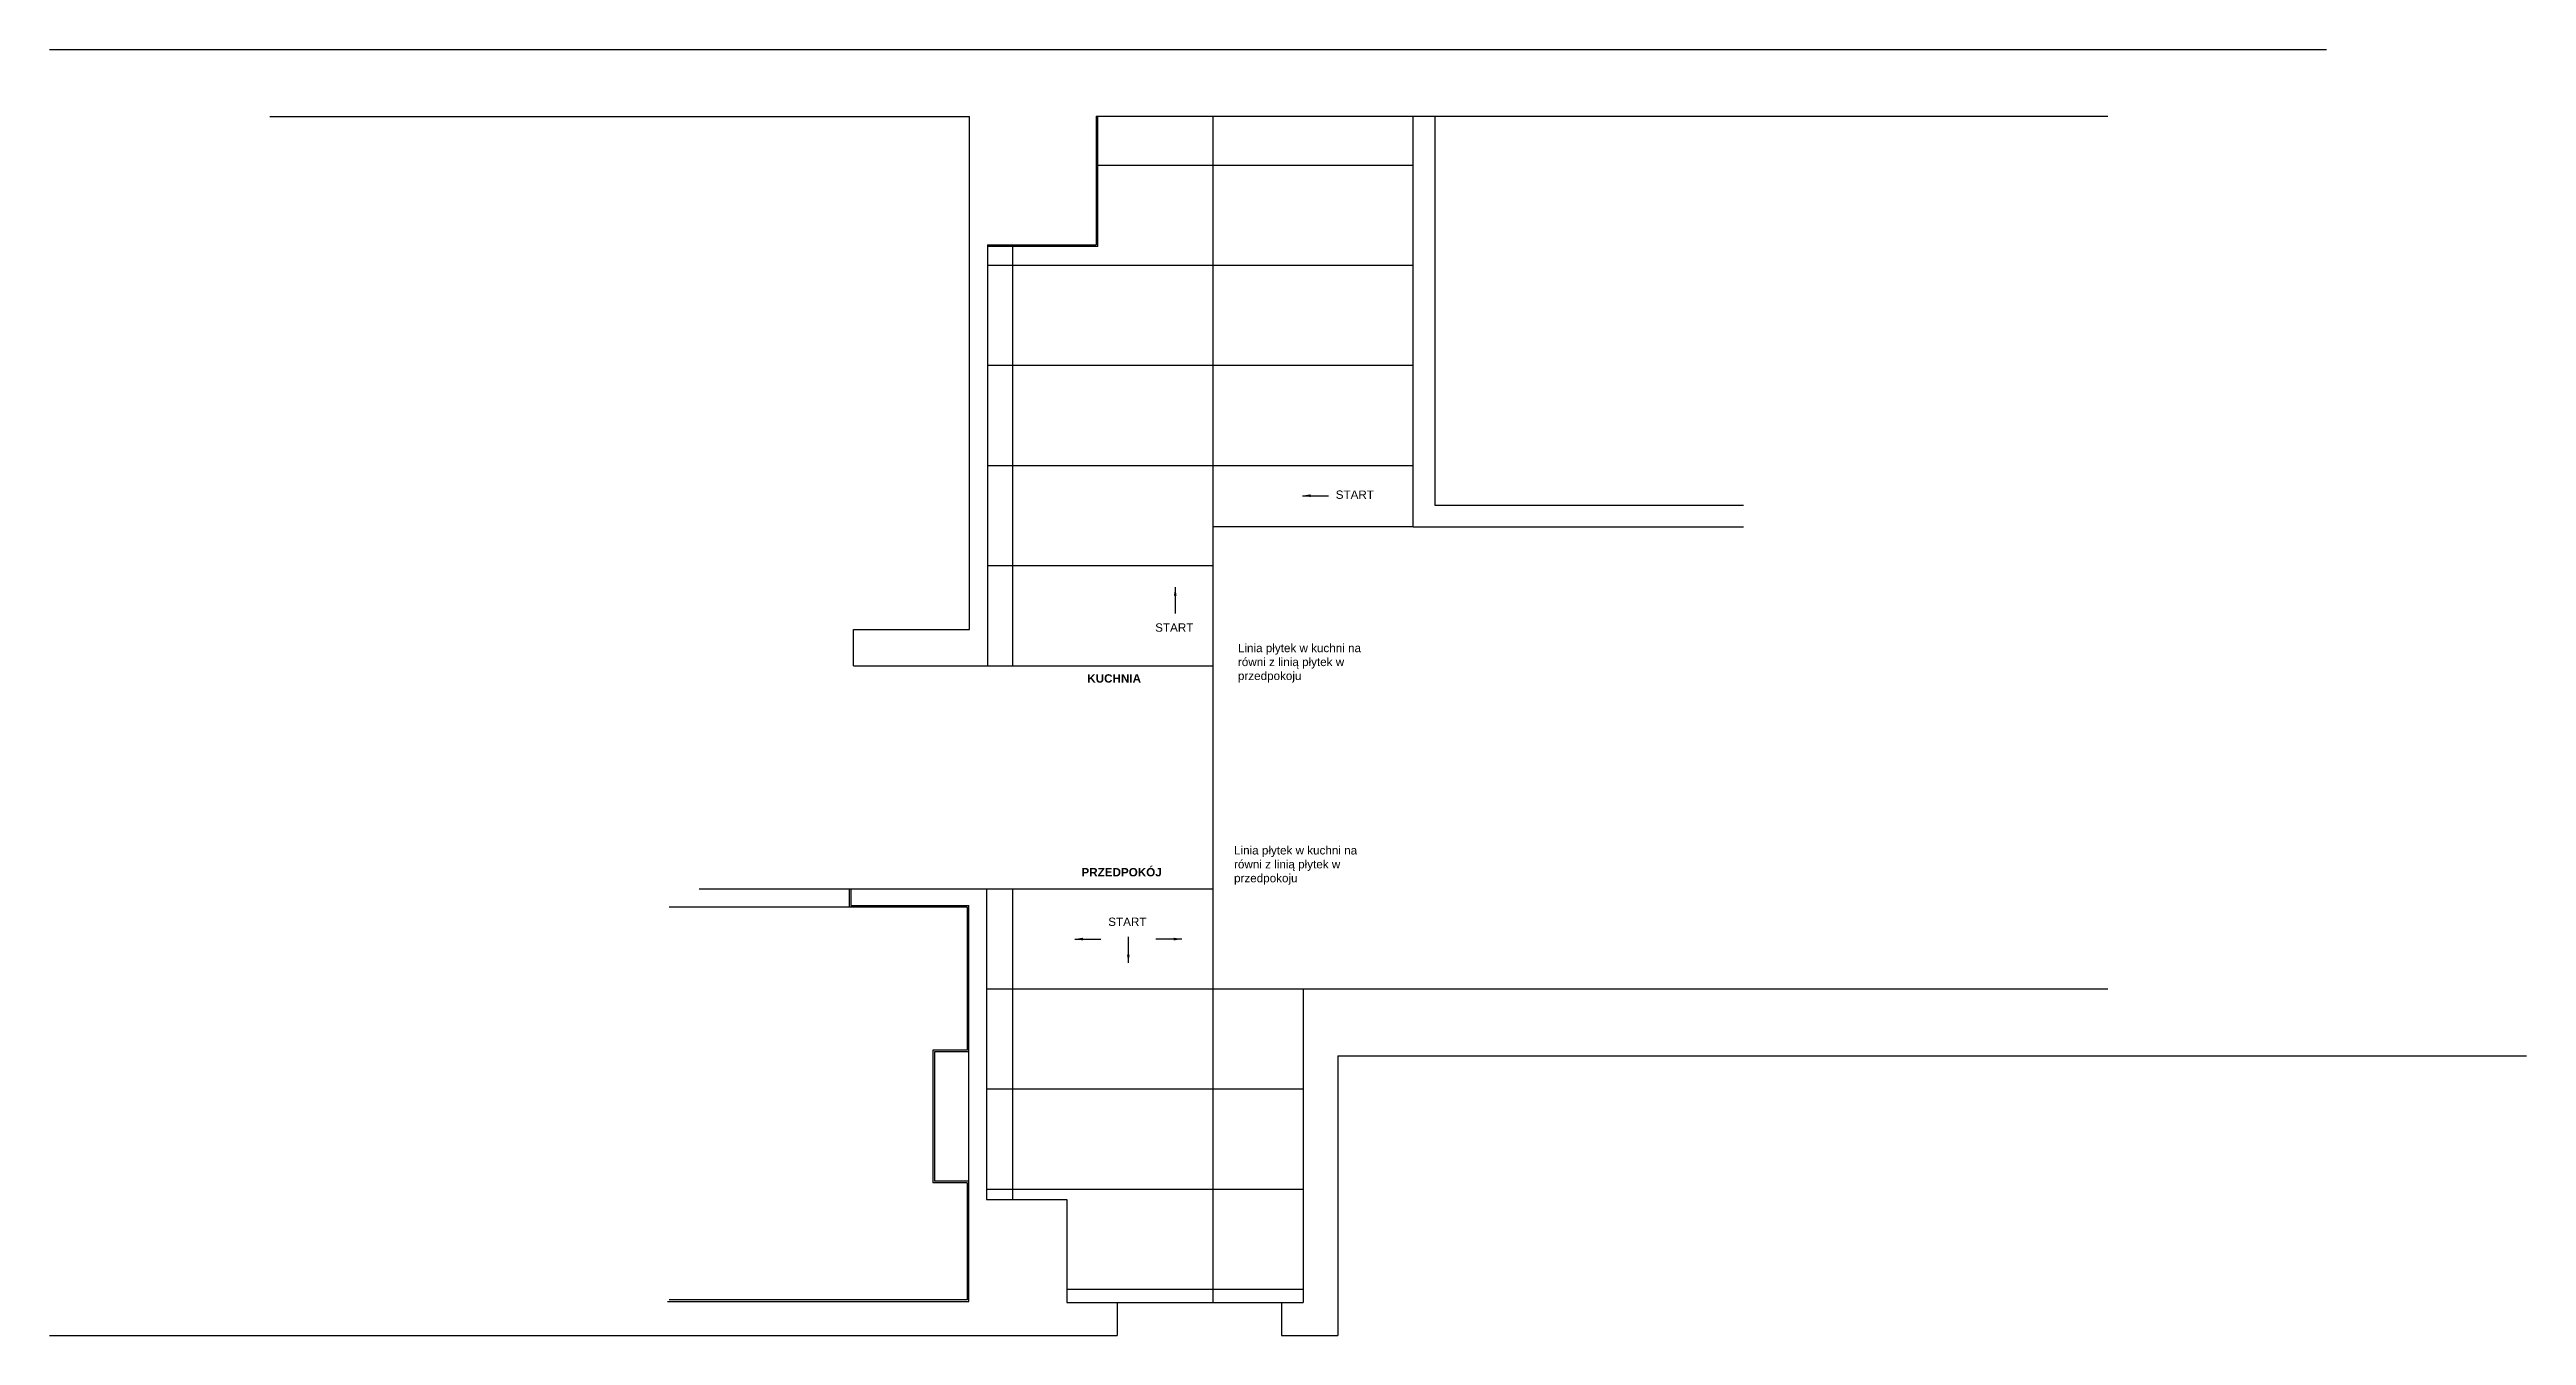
# Model space of a CAD drawing. Header units: millimetres. Extents: x 976 to 9349, y -714 to 2211.
# Drawn here: x 7493 to 8978, y -213 to 558 of the extents above; entities that cross this region are included whole.
import ezdxf
from ezdxf.lldxf.tags import DXFTag

# ---------------------------------------------------------------- set-up
doc = ezdxf.new("R2010")
doc.units = ezdxf.units.MM
for name, color, linetype in [('Inst - woda', 220, 'Continuous'), ('Płytki', 254, 'Continuous'), ('Szkic', 6, 'Continuous'), ('Ściany', 7, 'Continuous')]:
    doc.layers.add(name, color=color, linetype=linetype)
tags = doc.linetypes.add('03B018', pattern=[5.4, 2.16, -3.24]).pattern_tags.tags
tags[6:7] = [DXFTag(74, 4), DXFTag(75, 0), DXFTag(340, '0'), DXFTag(46, 1.0), DXFTag(50, 0.0), DXFTag(44, 0.0), DXFTag(45, 0.0)]
tags[4:5] = [DXFTag(74, 4), DXFTag(75, 0), DXFTag(340, '0'), DXFTag(46, 1.0), DXFTag(50, 0.0), DXFTag(44, 0.0), DXFTag(45, 0.0)]
doc.dimstyles.new('ISO-25', dxfattribs={"dimtxt": 4, "dimasz": 5, "dimexe": 1.25, "dimexo": 0.625, "dimgap": 1, "dimtad": 1, "dimtxsty": 'Standard', "dimcen": 2.5, "dimadec": 0, "dimazin": 0, "dimtfac": 1, "dimtmove": 0, "dimatfit": 3, "dimfxl": 1, "dimarcsym": 0})

msp = doc.modelspace()

# ---------------------------------------------------------------- texts
at = {"layer": 'Inst - woda', "char_height": 5, "width": 79.97383, "attachment_point": 1}
for insert in [(8205.586, 201.776), (8203.251, 80.572)]:
    msp.add_mtext('{\\fArial|b0|i0|c238|p0;Linia płytek w kuchni na równi z linią płytek w przedpokoju}', dxfattribs=dict(at, insert=insert))
at = {"layer": 'Szkic', "char_height": 5, "width": 24.45653, "attachment_point": 1}
for s, insert in [('{\\fArial|b0|i0|c238|p0;START}', (8264.188, 293.653)), ('{\\fArial|b0|i0|c238|p0;START}', (8155.978, 214.048)), ('{\\fArial|b1|i0|c238|p0;KUCHNIA}', (8115.302, 183.56)), ('{\\fArial|b1|i0|c238|p0;PRZEDPOKÓJ}', (8111.798, 67.44)), ('{\\fArial|b0|i0|c238|p0;START}', (8127.86, 37.746))]:
    msp.add_mtext(s, dxfattribs=dict(at, insert=insert))

# ---------------------------------------------------------------- linework, layer by layer
at = {"layer": 'Inst - woda', "linetype": '03B018'}
msp.add_line((8190.533, 188.668), (8190.533, 55.068), dxfattribs=at)
at = {"layer": 'Płytki'}
for p, q in [((8121.533, 439.868), (8121.533, 517.868)), ((8190.533, 517.868), (8190.533, 188.668)), ((8310.533, 271.868), (8310.533, 517.868)), ((8121.533, 488.668), (8310.533, 488.668)), ((8121.533, 488.668), (8310.533, 488.668)), ((8121.533, 439.868), (8055.533, 439.868)), ((8070.533, 439.868), (8070.533, 188.668)), ((8070.533, 439.868), (8070.533, 188.668)), ((8055.533, 428.668), (8310.533, 428.668)), ((8055.533, 368.668), (8310.533, 368.668)), ((8055.533, 308.668), (8310.533, 308.668)), ((8310.533, 271.868), (8190.533, 271.868)), ((8055.533, 248.668), (8190.533, 248.668)), ((8055.533, 188.668), (8190.533, 188.668)), ((7882.733, 55.068), (7973.683, 55.068)), ((7924.733, 55.068), (7972.63, 55.068)), ((7972.683, 55.068), (7972.683, 44.068)), ((8054.933, 55.068), (8190.533, 55.068)), ((8070.533, 55.068), (8070.533, -131.132)), ((8190.533, 55.068), (8190.533, -28.851)), ((8043.233, 44.068), (7864.733, 44.068)), ((8043.233, 44.068), (8043.233, -41.732)), ((8054.933, -4.932), (8244.633, -4.932)), ((8190.533, -4.932), (8190.533, -192.932)), ((8244.633, -5.032), (8244.633, -4.932)), ((8022.733, -41.732), (8022.733, -121.232)), ((8022.733, -41.732), (8022.733, -121.232)), ((8043.233, -41.732), (8022.733, -41.732)), ((8054.933, -64.932), (8244.633, -64.932)), ((8043.233, -121.232), (8022.733, -121.232)), ((8043.233, -121.232), (8043.233, -191.232)), ((8054.933, -124.932), (8244.633, -124.932)), ((8043.233, -191.232), (7864.733, -191.232)), ((8103.133, -184.932), (8244.633, -184.932)), ((8103.133, -192.932), (8244.633, -192.932))]:
    msp.add_line(p, q, dxfattribs=at)
at = {"layer": 'Ściany'}
for p, q in [((7493.433, 557.868), (8857.933, 557.868)), ((7625.433, 517.768), (8044.733, 517.768)), ((8044.733, 210.368), (8044.733, 517.768)), ((8120.533, 517.868), (8726.933, 517.868)), ((8120.533, 517.868), (8120.533, 440.868)), ((8310.533, 271.868), (8310.533, 517.868)), ((8323.533, 517.868), (8323.533, 284.868)), ((8055.533, 440.868), (8055.533, 188.668)), ((8055.533, 440.868), (8055.533, 188.668)), ((8055.533, 440.868), (8120.533, 440.868)), ((8323.533, 284.868), (8328.533, 284.868)), ((8328.533, 284.868), (8508.533, 284.868)), ((8310.533, 271.868), (8328.533, 271.868)), ((8328.533, 271.868), (8508.533, 271.868)), ((7975.233, 210.368), (8044.733, 210.368)), ((7975.233, 188.668), (7975.233, 210.368)), ((7975.233, 188.668), (8055.533, 188.668)), ((7973.683, 55.068), (7973.683, 45.068)), ((7973.683, 55.068), (8054.933, 55.068)), ((7973.683, 45.068), (8044.233, 45.068)), ((8044.233, -192.232), (8044.233, 45.068)), ((8054.933, 55.068), (8054.933, -131.132)), ((8244.633, -5.032), (8244.633, -192.932)), ((8244.633, -5.032), (8726.933, -5.032)), ((8044.233, -42.732), (8023.733, -42.732)), ((8023.733, -42.732), (8023.733, -120.232)), ((8265.533, -45.032), (8977.733, -45.032)), ((8265.533, -45.032), (8265.533, -212.632)), ((8044.233, -120.232), (8023.733, -120.232)), ((8054.933, -131.132), (8103.133, -131.132)), ((8103.133, -131.132), (8103.133, -192.932)), ((7863.733, -192.232), (8044.233, -192.232)), ((8103.133, -192.932), (8133.133, -192.932)), ((8133.133, -192.932), (8133.133, -212.632)), ((8231.633, -192.932), (8231.633, -212.632)), ((8231.633, -192.932), (8244.633, -192.932)), ((7493.433, -212.632), (8133.133, -212.632)), ((8231.633, -212.632), (8265.533, -212.632))]:
    msp.add_line(p, q, dxfattribs=at)

msp.set_redraw_order([(e.dxf.handle, doc.entitydb.next_handle()) for e in msp.query("TEXT MTEXT ATTDEF DIMENSION ARC_DIMENSION")])  # texts and dimensions are drawn at this point

# ---------------------------------------------------------------- leaders
at = {"layer": 'Szkic'}
for points in [[(8244.24, 290.552), (8259.898, 290.552)], [(8168.022, 235.639), (8168.022, 219.98)], [(8107.746, 24.867), (8123.404, 24.867)], [(8139.904, 10.631), (8139.904, 26.29)], [(8172.062, 24.867), (8156.404, 24.867)]]:
    msp.add_leader(points, dimstyle='ISO-25', override={"dimgap": 1, "dimtad": 0}, dxfattribs=at)

doc.saveas('drawing.dxf')
